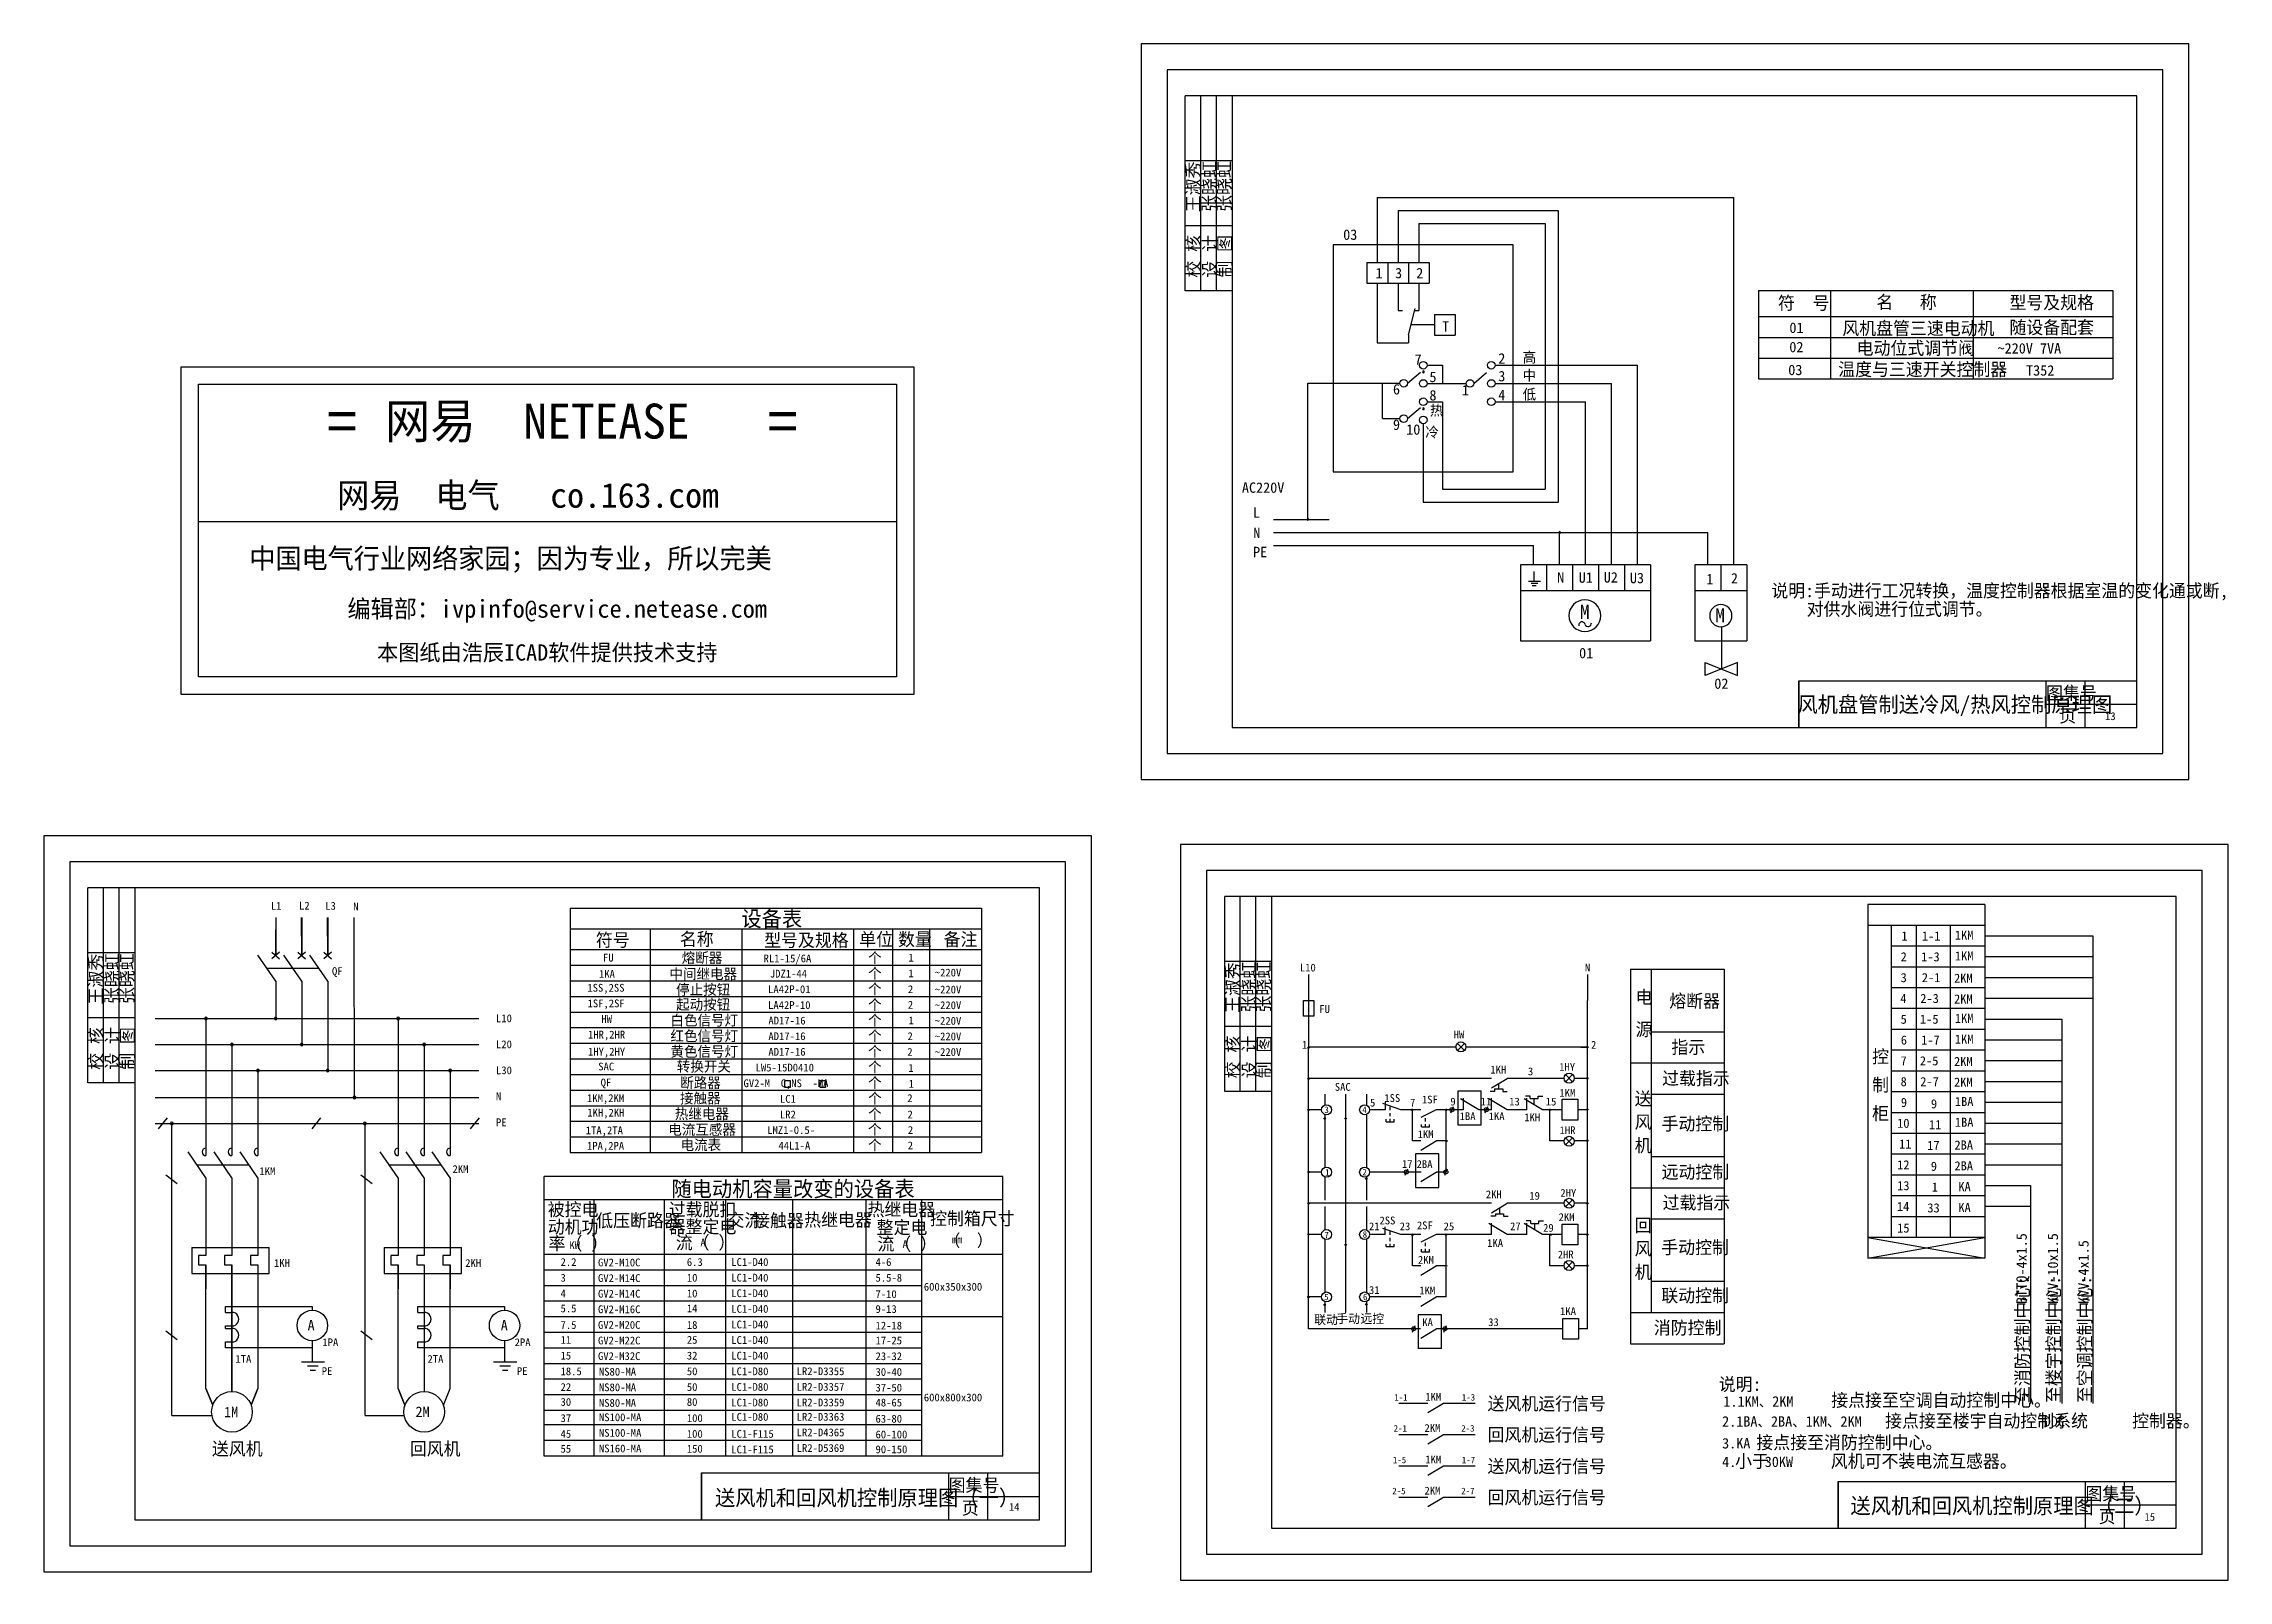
# Model space of a CAD drawing. Header units: metres. Extents: x 899 to 1739, y 105 to 696.
import ezdxf

# ---------------------------------------------------------------- set-up
doc = ezdxf.new("R2010")
doc.units = ezdxf.units.M
for name, color, linetype in [('DT1', 3, 'Continuous'), ('DT2', 3, 'Continuous'), ('DTC', 3, 'Continuous'), ('GDXT', 7, 'Continuous'), ('L1', 3, 'Continuous'), ('L2', 6, 'Continuous'), ('LGT1', 7, 'Continuous'), ('R', 2, 'Continuous'), ('SD1', 3, 'Continuous'), ('SYST', 7, 'Continuous'), ('X4', 7, 'Continuous')]:
    doc.layers.add(name, color=color, linetype=linetype)

msp = doc.modelspace()

# ---------------------------------------------------------------- texts
for s, p in [('王淑秀', (1343.74, 631.58)), ('张晓虹', (1349.94, 631.73)), ('张晓虹', (1355.62, 631.73)), ('校 核', (1343.74, 606.45)), ('设 计', (1350.18, 606.45)), ('制 图', (1355.95, 606.45)), ('王淑秀', (921.68, 326.94)), ('张晓虹', (927.88, 327.09)), ('张晓虹', (933.56, 327.09)), ('王淑秀', (1358.92, 323.67)), ('张晓虹', (1365.11, 323.82)), ('张晓虹', (1370.79, 323.82)), ('校 核', (921.68, 301.81)), ('设 计', (928.12, 301.81)), ('制 图', (933.89, 301.81)), ('校 核', (1358.92, 298.53)), ('设 计', (1365.36, 298.53)), ('制 图', (1371.12, 298.53))]:
    msp.add_text(s, height=5, rotation=90).set_placement(p)
for s, height, p in [('符  号', 5, (1566.17, 594.18)), ('名   称', 5, (1604.01, 594.5)), ('型号及规格', 5, (1655.2, 594.36)), ('01', 4, (1570.56, 585.16)), ('风机盘管三速电动机', 5, (1590.92, 584.47)), ('随设备配套', 5, (1655.2, 584.8)), ('02', 4, (1570.53, 577.74)), ('电动位式调节阀', 5, (1596.43, 576.83)), ('~220V 7VA', 4, (1650.61, 577.24)), ('03', 4, (1570.12, 568.94)), ('温度与三速开关控制器', 5, (1589.34, 568.68)), ('T352', 4, (1661.58, 568.76)), ('M', 5.41, (1490.03, 475.2)), ('M', 5.41, (1542.08, 473.91)), ('图集号', 5, (1669.26, 444.19)), ('页', 5, (1674.36, 435.43)), ('13', 3, (1691.97, 436.29)), ('设备表', 6, (1167.47, 356.9)), ('符号', 5, (1111.51, 349.22)), ('名称', 5, (1143.81, 349.56)), ('型号及规格', 5, (1176.23, 349.12)), ('单位', 5, (1212.81, 349.47)), ('数量', 5, (1227.72, 349.47)), ('备注', 5, (1245.28, 349.47)), ('FU', 3, (1114.26, 343.42)), ('熔断器', 4, (1144.53, 342.86)), ('RL1-15/6A', 3, (1176.01, 343.13)), ('个', 4, (1216.21, 342.86)), ('1', 3, (1231.73, 343.42)), ('1KA', 3, (1112.72, 337.19)), ('中间继电器', 4, (1139.82, 336.68)), ('JDZ1-44', 3, (1178.44, 337.26)), ('个', 4, (1216.21, 336.86)), ('1', 3, (1231.72, 337.41)), ('~220V', 3, (1241.86, 337.69)), ('1SS,2SS', 3, (1108.25, 331.83)), ('1SF,2SF', 3, (1108.31, 325.83)), ('起动按钮', 4, (1142.38, 324.91)), ('停止按钮', 4, (1142.38, 330.66)), ('LA42P-01', 3, (1177.75, 331.28)), ('LA42P-10', 3, (1177.75, 325.19)), ('个', 4, (1216.21, 330.86)), ('个', 4, (1216.21, 324.86)), ('2', 3, (1231.49, 325.3)), ('2', 3, (1231.52, 331.27)), ('~220V', 3, (1241.86, 331.17)), ('~220V', 3, (1241.86, 325.14)), ('HW', 3, (1113.62, 319.83)), ('白色信号灯', 4, (1140.19, 318.84)), ('AD17-16', 3, (1177.87, 319.22)), ('个', 4, (1216.21, 318.86)), ('1', 3, (1231.75, 319.3)), ('~220V', 3, (1241.86, 319.14)), ('1HR,2HR', 3, (1108.48, 313.83)), ('红色信号灯', 4, (1140.19, 312.84)), ('黄色信号灯', 4, (1140.19, 306.84)), ('AD17-16', 3, (1177.87, 313.22)), ('个', 4, (1216.21, 312.86)), ('个', 4, (1216.21, 306.86)), ('2', 3, (1231.36, 313.22)), ('~220V', 3, (1241.86, 313.14)), ('1HY,2HY', 3, (1108.48, 307.27)), ('SAC', 3, (1112.43, 301.56)), ('转换开关', 4, (1142.65, 301.11)), ('LW5-15D0410', 3, (1172.95, 301.17)), ('AD17-16', 3, (1177.87, 307.22)), ('个', 4, (1216.21, 300.86)), ('2', 3, (1231.28, 307.17)), ('1', 3, (1231.68, 301.01)), ('~220V', 3, (1241.86, 307.14)), ('QF', 3, (1113.36, 295.41)), ('断路器', 4, (1143.95, 294.86)), ('GV2-M  C,NS  -MA', 3, (1168.31, 295.12)), ('个', 4, (1216.21, 294.86)), ('1', 3, (1231.77, 294.93)), ('1KM,2KM', 3, (1108.1, 289.41)), ('1KH,2KH', 3, (1108.21, 283.83)), ('热继电器', 4, (1141.89, 282.86)), ('接触器', 4, (1143.88, 288.86)), ('LC1', 3, (1182.31, 289.12)), ('LR2', 3, (1182.31, 283.12)), ('个', 4, (1216.21, 288.86)), ('个', 4, (1216.21, 282.86)), ('2', 3, (1231.28, 289.41)), ('2', 3, (1231.37, 283.13)), ('1TA,2TA', 3, (1107.64, 277)), ('电流互感器', 4, (1139.36, 276.81)), ('LMZ1-0.5-', 3, (1177.43, 277.12)), ('个', 4, (1216.21, 276.86)), ('2', 3, (1231.51, 277.15)), ('1PA,2PA', 3, (1108.1, 271.08)), ('电流表', 4, (1144.09, 270.92)), ('44L1-A', 3, (1181.73, 271.12)), ('个', 4, (1216.21, 270.86)), ('2', 3, (1231.46, 271.22)), ('随电动机容量改变的设备表', 6, (1140.55, 253)), ('被控电', 5, (1093.02, 245.58)), ('动机功', 5, (1093.02, 238.88)), ('低压断路器', 5, (1111.65, 241.35)), ('器整定电', 5, (1139.55, 239)), ('过载脱扣', 5, (1139.55, 245.58)), ('交流', 5, (1162.19, 241.5)), ('接触器', 5, (1172, 241.35)), ('热继电器', 5, (1191.65, 241.62)), ('热继电器', 5, (1216.01, 245.58)), ('整定电', 5, (1219.52, 238.68)), ('控制箱尺寸', 5, (1240.07, 242.12)), ('率（ ）', 5, (1093.33, 232.49)), ('KW', 2.96, (1101.35, 232.88)), ('流（ ）', 5, (1142.24, 232.84)), ('A', 2.96, (1151.73, 233.91)), ('流（ ）', 5, (1219.83, 232.36)), ('A', 2.96, (1229.47, 233.28)), ('mm', 2.96, (1248.47, 235.08)), ('（  ）', 4.68, (1245.59, 233.84)), ('2.2', 3, (1097.93, 226.37)), ('GV2-M10C', 3, (1112.33, 226.2)), ('6.3', 3, (1146.5, 226.37)), ('LC1-D40', 3, (1163.6, 226.37)), ('4-6', 3, (1219.07, 226.37)), ('3', 3, (1097.93, 220.32)), ('GV2-M14C', 3, (1112.33, 220.2)), ('10', 3, (1146.5, 220.32)), ('LC1-D40', 3, (1163.6, 220.37)), ('5.5-8', 3, (1219.07, 220.32)), ('600x350x300', 3, (1237.65, 216.86)), ('4', 3, (1097.93, 214.27)), ('5.5', 3, (1097.93, 208.54)), ('GV2-M14C', 3, (1112.33, 214.2)), ('GV2-M16C', 3, (1112.33, 208.2)), ('10', 3, (1146.5, 214.27)), ('14', 3, (1146.5, 208.54)), ('LC1-D40', 3, (1163.6, 214.37)), ('LC1-D40', 3, (1163.6, 208.37)), ('9-13', 3, (1219.07, 208.31)), ('7-10', 3, (1219.07, 214.04)), ('7.5', 3, (1097.93, 202.17)), ('GV2-M20C', 3, (1112.33, 202.2)), ('18', 3, (1146.5, 202.17)), ('LC1-D40', 3, (1163.6, 202.37)), ('12-18', 3, (1219.07, 201.94)), ('11', 3, (1097.93, 196.44)), ('15', 3, (1097.93, 190.39)), ('GV2-M22C', 3, (1112.33, 196.2)), ('32', 3, (1146.5, 190.39)), ('25', 3, (1146.5, 196.44)), ('LC1-D40', 3, (1163.6, 196.37)), ('LC1-D40', 3, (1163.6, 190.37)), ('17-25', 3, (1219.07, 196.21)), ('18.5', 3, (1097.93, 184.35)), ('GV2-M32C', 3, (1112.33, 190.2)), ('NS80-MA', 3, (1112.69, 184.2)), ('50', 3, (1146.5, 184.35)), ('LC1-D80', 3, (1163.6, 184.35)), ('LR2-D3355', 3, (1188.75, 184.37)), ('30-40', 3, (1219.07, 184.11)), ('23-32', 3, (1219.07, 190.16)), ('22', 3, (1097.93, 178.3)), ('NS80-MA', 3, (1112.69, 178.2)), ('50', 3, (1146.5, 178.3)), ('LC1-D80', 3, (1163.6, 178.35)), ('LR2-D3357', 3, (1188.75, 178.37)), ('37-50', 3, (1219.07, 178.07)), ('600x800x300', 3, (1237.65, 174.29)), ('30', 3, (1097.93, 172.57)), ('37', 3, (1097.93, 166.35)), ('NS80-MA', 3, (1112.69, 172.2)), ('NS100-MA', 3, (1112.69, 166.68)), ('80', 3, (1146.5, 172.57)), ('100', 3, (1146.5, 166.35)), ('LC1-D80', 3, (1163.6, 172.35)), ('LC1-D80', 3, (1163.6, 166.83)), ('LR2-D3359', 3, (1188.75, 172.37)), ('LR2-D3363', 3, (1188.75, 166.85)), ('48-65', 3, (1219.07, 172.34)), ('63-80', 3, (1219.07, 166.11)), ('45', 3, (1097.93, 160.3)), ('NS100-MA', 3, (1112.69, 160.68)), ('100', 3, (1146.5, 160.3)), ('LC1-F115', 3, (1163.6, 160.3)), ('LR2-D4365', 3, (1188.75, 160.85)), ('60-100', 3, (1219.07, 160.07)), ('55', 3, (1097.93, 154.57)), ('NS160-MA', 3, (1112.69, 154.68)), ('150', 3, (1146.5, 154.57)), ('LC1-F115', 3, (1163.6, 154.3)), ('LR2-D5369', 3, (1188.75, 154.85)), ('90-150', 3, (1219.07, 154.34)), ('图集号', 5, (1247.2, 139.55)), ('页', 5, (1252.3, 130.79)), ('图集号', 5, (1684.43, 136.28)), ('页', 5, (1689.53, 127.52)), ('15', 3, (1707.14, 128.38))]:
    msp.add_text(s, height=height).set_placement(p)
at = {"layer": 'DT1'}
for s, height, p in [('L10', 3, (1382.28, 339.61)), ('N', 3, (1491.89, 339.61)), ('电', 5, (1511.41, 327.24)), ('熔断器', 5, (1524.37, 325.78)), ('源', 5, (1511.41, 314.86)), ('指示', 5, (1525.18, 308.03)), ('控', 5, (1602.38, 304.42)), ('过载指示', 5, (1521.6, 296.03)), ('制', 5, (1602.38, 293.5)), ('送', 5, (1511.05, 288.2)), ('柜', 5, (1602.38, 282.52)), ('风', 5, (1511.05, 279.2)), ('手动控制', 5, (1521.41, 278.55)), ('机', 5, (1511.05, 270.2)), ('远动控制', 5, (1521.41, 260.02)), ('过载指示', 5, (1521.8, 248.23)), ('回', 5, (1511.05, 239.5)), ('风', 5, (1511.05, 230.5)), ('手动控制', 5, (1521.3, 231.01)), ('机', 5, (1511.05, 221.5)), ('联动控制', 5, (1521.3, 212.48)), ('联动', 3.5, (1387.81, 203.96)), ('手动', 3.5, (1396.29, 204.39)), ('远控', 3.5, (1405.62, 204.39)), (' 消防控制', 5, (1515.03, 200.11)), ('送风机运行信号', 5, (1454.47, 170.93)), ('回风机运行信号', 5, (1454.47, 158.93)), ('送风机运行信号', 5, (1454.47, 146.84)), ('回风机运行信号', 5, (1454.47, 134.84))]:
    msp.add_text(s, height=height, dxfattribs=at).set_placement(p)
at = {"layer": 'L2'}
for s, height, p in [('L1', 3, (986.49, 363.36)), ('L2', 3, (997.35, 363.43)), ('L3', 3, (1007.43, 363.35)), ('N', 3, (1018.19, 363.12)), ('QF', 3, (1010.02, 338.24)), ('L10', 3, (1073.1, 320.11)), ('L20', 3, (1073.1, 310.11)), ('L30', 3, (1073.1, 300.11)), ('N', 3, (1073.1, 290.11)), ('PE', 3, (1073.1, 280.11)), ('1KM', 3, (982.12, 261.33)), ('2KM', 3, (1056.37, 262.12)), ('1KH', 3, (987.7, 225.99)), ('2KH', 3, (1061.26, 225.99)), ('A', 4, (1000.63, 201.55)), ('A', 4, (1074.92, 201.55)), ('1PA', 3, (1006.32, 195.52)), ('2PA', 3, (1080.27, 195.52)), ('1TA', 3, (972.88, 189.12)), ('PE', 3, (1006.08, 184.43)), ('2TA', 3, (1046.75, 189.12)), ('PE', 3, (1081.15, 184.43)), ('1M', 4, (968.51, 168.19)), ('2M', 4, (1042.14, 168.3)), ('送风机', 5, (963.84, 153.56)), ('回风机', 5, (1039.96, 153.56))]:
    msp.add_text(s, height=height, dxfattribs=at).set_placement(p)
at = {"layer": 'LGT1'}
for s, height, p in [('说明:手动进行工况转换，温度控制器根据室温的变化通或断,', 5, (1563.63, 483.55)), ('对供水阀进行位式调节。', 5, (1577.2, 476.47)), ('风机盘管制送冷风/热风控制原理图', 6, (1573.63, 439.26)), ('送风机和回风机控制原理图（一）', 6, (1157.32, 134.22)), ('送风机和回风机控制原理图（二）', 6, (1594.04, 131.14))]:
    msp.add_text(s, height=height, dxfattribs=at).set_placement(p)
at = {"layer": 'SYST'}
msp.add_text('14', height=3, dxfattribs=at).set_placement((1270.36, 132.2))
at = {"layer": 'X4'}
for s, height, p in [('03', 4, (1398.94, 620.97)), ('1', 4, (1411.36, 606.17)), ('3', 4, (1418.88, 606.17)), ('2', 4, (1427.03, 606.17)), ('T', 4, (1437, 585.63)), ('7', 4, (1426.4, 572.93)), ('2', 4, (1458.59, 573.37)), ('高', 4, (1467.96, 573.78)), ('中', 4, (1467.96, 566.84)), ('6', 4, (1418.09, 561.51)), ('5', 4, (1432.11, 566.25)), ('8', 4, (1432.11, 559.21)), ('1', 4, (1444.57, 561.14)), ('4', 4, (1458.59, 559.29)), ('3', 4, (1458.59, 566.55)), ('低', 4, (1467.96, 559.56)), ('热', 4, (1432.28, 553.42)), ('9', 4, (1418.09, 547.87)), ('10', 4, (1423.17, 546.02)), ('冷', 4, (1430.53, 545)), ('AC220V', 4, (1359.99, 523.68)), ('L', 4, (1364.28, 514.08)), ('N', 4, (1364.37, 506.24)), ('PE', 4, (1364.28, 498.91)), ('N', 4, (1481.24, 489.15)), ('U1', 4, (1489.52, 489.1)), ('U2', 4, (1499.15, 489.18)), ('U3', 4, (1509.21, 488.92)), ('1', 4, (1538.61, 488.51)), ('2', 4, (1548.05, 488.82)), ('01', 4, (1489.67, 460.06)), ('02', 4, (1541.68, 448.3)), ('1', 3.5, (1613.65, 351.5)), ('1-1', 3.5, (1621.53, 351.5)), ('1KM', 3.5, (1634.21, 351.83)), ('2', 3.5, (1613.33, 343.5)), ('1-3', 3.5, (1621.22, 343.5)), ('1KM', 3.5, (1634.21, 343.83)), ('3', 3.5, (1613.33, 335.5)), ('2-1', 3.5, (1621.48, 335.5)), ('2KM', 3.5, (1633.88, 335.26)), ('4', 3.5, (1613.25, 327.5)), ('2-3', 3.5, (1620.89, 327.5)), ('2KM', 3.5, (1633.88, 327.29)), ('FU', 3, (1389.74, 323.66)), ('5', 3.5, (1613.33, 319.5)), ('1-5', 3.5, (1620.78, 319.5)), ('1KM', 3.5, (1634.21, 319.83)), ('1', 3, (1383.07, 309.91)), ('HW', 3, (1441.45, 313.87)), ('2', 3, (1494.26, 309.91)), ('6', 3.5, (1613.42, 311.5)), ('1-7', 3.5, (1621.22, 311.5)), ('1KM', 3.5, (1634.21, 311.83)), ('1KH', 3, (1455.55, 300.36)), ('3', 3, (1469.99, 299.69)), ('1HY', 3, (1482.01, 301.4)), ('7', 3.5, (1613.33, 303.5)), ('2-5', 3.5, (1620.73, 303.5)), ('2KM', 3.5, (1633.88, 303.26)), ('SAC', 3, (1395.71, 293.72)), ('1KM', 3, (1482.08, 291.44)), ('8', 3.5, (1613.33, 295.5)), ('2-7', 3.5, (1620.89, 295.5)), ('2KM', 3.5, (1633.88, 295.29)), ('3', 2.5, (1391.71, 285.16)), ('4', 2.5, (1406.31, 285.2)), ('5', 3, (1409.25, 287.66)), ('1SS', 3, (1414.77, 289.43)), ('7', 3, (1424.66, 287.66)), ('1SF', 3, (1429.22, 288.86)), ('9', 3, (1440.17, 288.08)), ('11', 3, (1451.83, 288.08)), ('13', 3, (1462.79, 288.08)), ('15', 3, (1476.86, 288.08)), ('9', 3.5, (1613.42, 287.5)), ('9', 3.5, (1624.98, 286.96)), ('1BA', 3.5, (1634.21, 287.87)), ('1KM', 3, (1427.57, 275.51)), ('1BA', 3, (1443.73, 282.46)), ('1KA', 3, (1454.88, 282.45)), ('1KH', 3, (1468.57, 282)), ('1HR', 3, (1482.15, 277.06)), ('10', 3.5, (1612, 279.5)), ('11', 3.5, (1624.23, 278.96)), ('1BA', 3.5, (1634.21, 279.87)), ('11', 3.5, (1612.75, 271.5)), ('17', 3.5, (1623.54, 270.96)), ('2BA', 3.5, (1634.04, 271.12)), ('1', 2.5, (1391.98, 261.11)), ('2', 2.5, (1406.37, 261.24)), ('17', 3, (1421.53, 264.08)), ('2BA', 3, (1427.17, 264.04)), ('12', 3.5, (1612, 263.5)), ('9', 3.5, (1624.95, 262.96)), ('2BA', 3.5, (1634.04, 263.12)), ('2KH', 3, (1453.8, 252.39)), ('19', 3, (1470.52, 251.85)), ('2HY', 3, (1482.47, 252.95)), ('13', 3.5, (1612, 255.5)), ('1', 3.5, (1625.31, 254.96)), ('KA', 3.5, (1635.55, 255.12)), ('2SS', 3, (1412.9, 242.34)), ('2KM', 3, (1481.78, 243.65)), ('14', 3.5, (1611.92, 247.5)), ('33', 3.5, (1623.61, 246.96)), ('KA', 3.5, (1635.55, 247.09)), ('7', 2.5, (1391.76, 237.05)), ('8', 2.5, (1406.43, 237.2)), ('21', 3, (1408.85, 240.1)), ('23', 3, (1420.67, 240.1)), ('2SF', 3, (1427.29, 240.47)), ('25', 3, (1437.57, 240.1)), ('1KA', 3, (1454.31, 233.68)), ('27', 3, (1463.12, 240.1)), ('29', 3, (1475.83, 239.52)), ('15', 3.5, (1612, 239.2)), ('2KM', 3, (1427.7, 227.22)), ('2HR', 3, (1481.47, 229.25)), ('31', 3, (1408.85, 215.6)), ('5', 2.5, (1391.61, 213.2)), ('6', 2.5, (1406.55, 213.2)), ('1KM', 3, (1428.22, 215.45)), ('1KA', 3, (1482.36, 207.5)), ('KA', 3, (1429.36, 203.21)), ('33', 3, (1454.7, 203.25)), ('1-1', 2.5, (1418.6, 174.6)), ('1KM', 3, (1430.5, 174.55)), ('1-3', 2.5, (1444.58, 174.6)), ('说明:', 5, (1543.39, 178.38)), ('             接点接至空调自动控制中心。', 5, (1542.43, 172.27)), ('2.1BA、2BA、1KM、2KM', 4, (1544.67, 164.58)), ('1.1KM、2KM', 4, (1545.15, 172.27)), ('接点接至楼宇自动控制系统     控制器。', 5, (1607.38, 164.31)), ('DDC', 4, (1668.38, 164.58)), ('2-1', 2.5, (1418.36, 162.67)), ('2KM', 3, (1430.21, 162.55)), ('2-3', 2.5, (1444.35, 162.67)), ('3.KA', 4, (1544.67, 156.18)), ('接点接至消防控制中心。', 5, (1557.88, 155.99)), ('1-5', 2.5, (1418.06, 150.52)), ('1KM', 3, (1430.5, 150.47)), ('1-7', 2.5, (1444.58, 150.52)), ('4.', 4, (1544.67, 149.05)), ('小于       风机可不装电流互感器。', 5, (1549.68, 148.81)), ('30KW', 4, (1561.07, 149.05)), ('2-5', 2.5, (1417.82, 138.59)), ('2KM', 3, (1430.21, 138.47)), ('2-7', 2.5, (1444.35, 138.59))]:
    msp.add_text(s, height=height, dxfattribs=at).set_placement(p)
for s, height, p in [('BTTQ-4x1.5', 4, (1661.87, 211.76)), ('KVV-10x1.5', 4, (1673.87, 211.76)), ('KVV-4x1.5', 4, (1685.66, 211.79)), ('至消防控制中心:', 5, (1662.66, 173.63)), ('至楼宇控制中心:', 5, (1674.66, 173.63)), ('至空调控制中心:', 5, (1686.66, 173.63))]:
    msp.add_text(s, height=height, rotation=90, dxfattribs=at).set_placement(p)

# ---------------------------------------------------------------- blocks, each defined once
blk = doc.blocks.new('G-SD')
at = {"layer": 'SD1'}
blk.add_lwpolyline([(-0.25, 0, 1), (0.25, 0, 1)], format="xyb", close=True, dxfattribs=at)
blk = doc.blocks.new('1001B')
at = {"color": 3}
blk.add_lwpolyline([(-4.5, -7.5), (0, 0)], dxfattribs=at)
blk = doc.blocks.new('1014B')
at = {"color": 3, "linetype": 'Continuous'}
for p, q in [((-5.8, -5.22), (-4.45, -5.22)), ((-3.16, -5.22), (-1.59, -5.22)), ((-0.15, -5.22), (1.42, -5.22))]:
    blk.add_line(p, q, dxfattribs=at)
for points in [[(0, 0), (2.93, -8.7)], [(-5.8, -7.15), (-5.8, -3.29)], [(-5.8, -3.29), (-4.58, -3.29)], [(-5.8, -7.15), (-4.58, -7.15)], [(0, -7.5), (3.75, -7.5)]]:
    blk.add_lwpolyline(points, dxfattribs=at)
blk = doc.blocks.new('1012B')
at = {"color": 3, "linetype": 'Continuous'}
for p, q in [((-8.26, -5.22), (-6.91, -5.22)), ((-5.62, -5.22), (-4.05, -5.22))]:
    blk.add_line(p, q, dxfattribs=at)
for points in [[(0, 0), (-3.75, -7.5)], [(-8.26, -3.29), (-7.04, -3.29)], [(-8.26, -7.15), (-8.26, -3.29)], [(-8.26, -7.15), (-7.04, -7.15)]]:
    blk.add_lwpolyline(points, dxfattribs=at)
blk = doc.blocks.new('1002B')
at = {"color": 3}
for points in [[(0, 0), (5.3, -8.81)], [(0, -7.5), (5.49, -7.5)]]:
    blk.add_lwpolyline(points, dxfattribs=at)
blk = doc.blocks.new('2015')
at = {"color": 4, "linetype": 'Continuous'}
blk.add_lwpolyline([(-2.38, 0, 1), (2.42, 0, 1)], format="xyb", close=True, dxfattribs=at)
for points in [[(-1.7, 1.67), (1.72, -1.69)], [(-1.27, -1.25), (-1.27, -1.25), (1.72, 1.69)], [(-1.25, -1.25), (-1.69, -1.69)]]:
    blk.add_lwpolyline(points, dxfattribs=at)
blk = doc.blocks.new('12011')
at = {"color": 3, "linetype": 'Continuous'}
blk.add_lwpolyline([(5, 0), (-5, 0), (-5, -7.5), (5, -7.5)], close=True, dxfattribs=at)
blk = doc.blocks.new('1114')
at = {"color": 3, "linetype": 'Continuous'}
blk.add_lwpolyline([(-2.5, 0), (2.5, 0), (2.5, -7.5), (-2.5, -7.5)], close=True, dxfattribs=at)
blk.add_lwpolyline([(0, 0), (0, -7.5)], dxfattribs=at)
blk = doc.blocks.new('2101')
at = {"color": 4, "linetype": 'Continuous'}
blk.add_lwpolyline([(-6.25, 2.5), (6.25, -2.5), (6.25, 2.5), (-6.25, -2.5)], close=True, dxfattribs=at)
blk = doc.blocks.new('网易电气')
at = {"color": 7}
for p, q in [((120.08, 234.01), (120.08, 263.99)), ((120.08, 263.99), (187.19, 263.99)), ((121.68, 235.61), (121.68, 262.4)), ((121.68, 262.4), (185.6, 262.4)), ((185.6, 262.4), (185.6, 235.61)), ((187.19, 263.99), (187.19, 234.01)), ((121.7, 249.85), (185.57, 249.85)), ((185.6, 235.61), (121.68, 235.61)), ((187.19, 234.01), (120.08, 234.01))]:
    blk.add_line(p, q, dxfattribs=at)
at = {"color": 3}
for s, height, p in [('网易  NETEASE ', 3.2, (138.75, 257.43)), ('=', 4, (133.47, 257.01)), ('=', 4, (173.8, 257.01)), ('中国电气行业网络家园；因为专业，所以完美', 1.84, (126.33, 245.54)), ('编辑部：ivpinfo@service.netease.com', 1.63, (135.32, 241.03))]:
    blk.add_text(s, height=height, dxfattribs=at).set_placement(p)
at = {"color": 1}
for s, height, p in [('网易  电气   co.163.com', 2.27, (134.37, 251.1)), ('本图纸由浩辰ICAD软件提供技术支持', 1.49, (138.03, 237.1))]:
    blk.add_text(s, height=height, dxfattribs=at).set_placement(p)

# ---------------------------------------------------------------- linework, layer by layer
for p, q in [((1338.2, 601.39), (1338.2, 676.39)), ((1356.2, 676.39), (1338.2, 676.39)), ((1344.2, 601.39), (1344.2, 676.39)), ((1350.2, 601.39), (1350.2, 676.39)), ((1356.2, 651.39), (1338.2, 651.39)), ((1356.2, 626.39), (1338.2, 626.39)), ((1356.2, 601.39), (1338.2, 601.39)), ((1558.72, 601.45), (1694.96, 601.45)), ((1558.72, 601.45), (1558.72, 567.45)), ((1586.36, 601.45), (1586.36, 567.45)), ((1641.26, 601.45), (1641.26, 567.45)), ((1694.96, 601.45), (1694.96, 567.45)), ((1558.72, 591.45), (1694.96, 591.45)), ((1558.72, 583.45), (1694.96, 583.45)), ((1558.72, 575.45), (1694.96, 575.45)), ((1558.72, 567.45), (1694.96, 567.45)), ((1574.2, 451.39), (1704.2, 451.39)), ((1574.2, 451.39), (1574.2, 433.39)), ((1669.2, 451.39), (1669.2, 433.39)), ((1684.2, 451.39), (1684.2, 433.39)), ((1669.2, 442.39), (1704.2, 442.39)), ((916.14, 296.75), (916.14, 371.75)), ((934.14, 371.75), (916.14, 371.75)), ((922.14, 296.75), (922.14, 371.75)), ((928.14, 296.75), (928.14, 371.75)), ((1101.66, 364), (1259.88, 364)), ((1101.66, 364), (1101.66, 270)), ((1259.88, 364), (1259.88, 270)), ((1353.37, 293.48), (1353.37, 368.48)), ((1371.37, 368.48), (1353.37, 368.48)), ((1359.37, 293.48), (1359.37, 368.48)), ((1365.37, 293.48), (1365.37, 368.48)), ((1101.66, 356), (1259.88, 356)), ((1132.43, 356), (1132.43, 270)), ((1167.69, 356), (1167.69, 270)), ((1210.65, 356), (1210.65, 270)), ((1225.65, 356), (1225.65, 270)), ((1239.88, 356), (1239.88, 270)), ((934.14, 346.75), (916.14, 346.75)), ((1101.66, 348), (1259.88, 348)), ((1101.66, 342), (1259.88, 342)), ((1371.37, 343.48), (1353.37, 343.48)), ((1101.66, 336), (1259.88, 336)), ((1101.66, 330), (1132.43, 330)), ((1132.43, 330), (1259.88, 330)), ((934.14, 321.75), (916.14, 321.75)), ((1101.66, 324), (1259.88, 324)), ((1101.66, 318), (1132.43, 318)), ((1101.66, 312), (1132.43, 312)), ((1132.43, 318), (1259.88, 318)), ((1132.43, 312), (1259.88, 312)), ((1371.37, 318.48), (1353.37, 318.48)), ((1101.66, 306), (1259.88, 306)), ((934.14, 296.75), (916.14, 296.75)), ((1101.66, 300), (1259.88, 300)), ((1458.74, 296.59), (1458.74, 294.46)), ((1101.66, 294), (1259.88, 294)), ((1101.66, 288), (1259.88, 288)), ((1371.37, 293.48), (1353.37, 293.48)), ((1472.34, 288.49), (1472.34, 290.72)), ((1101.66, 282), (1259.88, 282)), ((1101.66, 276), (1259.88, 276)), ((1101.66, 276), (1259.88, 276)), ((1101.66, 270), (1259.88, 270)), ((1268.06, 260.78), (1091.67, 260.78)), ((1091.67, 153.26), (1091.67, 260.78)), ((1268.06, 153.26), (1268.06, 260.78)), ((1268.06, 251.78), (1091.67, 251.78)), ((1110.84, 153.26), (1110.84, 251.78)), ((1137.85, 153.26), (1137.85, 251.78)), ((1161.54, 153.26), (1161.54, 251.78)), ((1161.54, 153.26), (1161.54, 251.78)), ((1187.28, 153.26), (1187.28, 251.78)), ((1215.43, 153.26), (1215.43, 251.78)), ((1236.89, 153.26), (1236.89, 251.78)), ((1459.05, 248.59), (1459.05, 246.46)), ((1472.65, 240.29), (1472.65, 242.72)), ((1268.06, 230.78), (1091.67, 230.78)), ((1236.89, 224.78), (1091.67, 224.78)), ((1236.89, 218.78), (1091.67, 218.78)), ((1234.46, 224.78), (1208.72, 224.78)), ((1234.46, 218.78), (1208.72, 218.78)), ((1236.89, 212.78), (1091.67, 212.78)), ((1268.06, 206.78), (1091.67, 206.78)), ((1236.89, 200.78), (1091.67, 200.78)), ((1236.89, 194.78), (1091.67, 194.78)), ((1234.46, 200.78), (1208.72, 200.78)), ((1236.89, 188.78), (1091.67, 188.78)), ((1234.46, 188.78), (1208.72, 188.78)), ((1236.89, 182.78), (1091.67, 182.78)), ((1236.89, 176.78), (1091.67, 176.78)), ((1234.46, 176.78), (1208.72, 176.78)), ((1236.89, 170.78), (1091.67, 170.78)), ((1236.89, 165.26), (1091.67, 165.26)), ((1234.46, 165.26), (1208.72, 165.26)), ((1236.89, 159.26), (1091.67, 159.26)), ((1268.06, 153.26), (1091.67, 153.26)), ((1172.7, 153.26), (1146.96, 153.26)), ((1152.14, 146.75), (1282.14, 146.75)), ((1152.14, 146.75), (1152.14, 128.75)), ((1247.14, 146.75), (1247.14, 128.75)), ((1262.14, 146.75), (1262.14, 128.75)), ((1589.37, 143.48), (1719.37, 143.48)), ((1589.37, 143.48), (1589.37, 125.48)), ((1684.37, 143.48), (1684.37, 125.48)), ((1699.37, 143.48), (1699.37, 125.48)), ((1247.14, 137.75), (1282.14, 137.75)), ((1684.37, 134.48), (1719.37, 134.48))]:
    msp.add_line(p, q)
for points in [[(1321.2, 696.39), (1321.2, 413.39), (1724.2, 413.39), (1724.2, 696.39)], [(1331.2, 686.39), (1331.2, 423.39), (1714.2, 423.39), (1714.2, 686.39)], [(1356.2, 676.39), (1356.2, 433.39), (1704.2, 433.39), (1704.2, 676.39)], [(899.14, 391.75), (899.14, 108.75), (1302.14, 108.75), (1302.14, 391.75)], [(1336.37, 388.48), (1336.37, 105.48), (1739.37, 105.48), (1739.37, 388.48)], [(909.14, 381.75), (909.14, 118.75), (1292.14, 118.75), (1292.14, 381.75)], [(1346.37, 378.48), (1346.37, 115.48), (1729.37, 115.48), (1729.37, 378.48)], [(934.14, 371.75), (934.14, 128.75), (1282.14, 128.75), (1282.14, 371.75)], [(1371.37, 368.48), (1371.37, 125.48), (1719.37, 125.48), (1719.37, 368.48)]]:
    msp.add_lwpolyline(points, close=True)
for points in [[(1485.79, 476.44, 1), (1497.99, 476.44, 1)], [(1539.93, 476.44, 1), (1548.47, 476.44, 1)]]:
    msp.add_lwpolyline(points, format="xyb", close=True)
for points in [[(1492.89, 322.45), (1492.89, 328.45)], [(1457.2, 294.46), (1457.2, 293.48)], [(1457.2, 294.46), (1460.29, 294.46)], [(1460.29, 294.46), (1460.29, 293.48)], [(1457.2, 293.48), (1455.41, 293.48)], [(1460.29, 293.48), (1462.07, 293.48)], [(1470.8, 291.7), (1469.01, 291.7)], [(1470.8, 290.72), (1470.8, 291.7)], [(1470.8, 290.72), (1473.89, 290.72)], [(1473.89, 291.7), (1475.67, 291.7)], [(1473.89, 290.72), (1473.89, 291.7)], [(1457.51, 245.48), (1455.72, 245.48)], [(1457.51, 246.46), (1460.6, 246.46)], [(1457.51, 246.46), (1457.51, 245.48)], [(1460.6, 246.46), (1460.6, 245.48)], [(1460.6, 245.48), (1462.38, 245.48)], [(1471.11, 243.7), (1469.32, 243.7)], [(1471.11, 242.72), (1471.11, 243.7)], [(1474.2, 242.72), (1474.2, 243.7)], [(1474.2, 243.7), (1475.98, 243.7)], [(1471.11, 242.72), (1474.2, 242.72)]]:
    msp.add_lwpolyline(points)
for centre, radius, start, end in [((1490.78, 472.84), 1.21, 12.14, 197.1), ((1493.14, 473.54), 1.27, 200.65, 8.58)]:
    msp.add_arc(centre, radius, start, end)
at = {"layer": 'DT1'}
for p, q in [((1509.43, 340.45), (1509.43, 328.45)), ((1509.43, 340.45), (1517.43, 340.45)), ((1517.43, 340.45), (1545.43, 340.45)), ((1517.43, 340.45), (1517.43, 328.45)), ((1517.43, 340.45), (1517.43, 328.45)), ((1545.43, 340.45), (1545.43, 328.45)), ((1509.43, 328.45), (1509.43, 316.45)), ((1517.43, 328.45), (1517.43, 316.45)), ((1517.43, 328.45), (1517.43, 316.45)), ((1545.43, 328.45), (1545.43, 316.45)), ((1509.43, 316.45), (1509.43, 304.45)), ((1517.43, 316.45), (1545.43, 316.45)), ((1517.43, 316.45), (1517.43, 304.45)), ((1517.43, 316.45), (1517.43, 304.45)), ((1545.43, 316.45), (1545.43, 304.45)), ((1509.43, 304.45), (1517.43, 304.45)), ((1509.43, 304.45), (1509.43, 292.45)), ((1517.43, 304.45), (1545.43, 304.45)), ((1517.43, 304.45), (1517.43, 292.45)), ((1517.43, 304.45), (1517.43, 292.45)), ((1545.43, 304.45), (1545.43, 292.45)), ((1391.85, 292.45), (1391.85, 288.22)), ((1399.82, 292.45), (1399.82, 208.45)), ((1407.85, 292.45), (1407.85, 288.24)), ((1441.27, 287.57), (1440.27, 285.07)), ((1442.99, 293.55), (1442.99, 280.67)), ((1451.96, 293.55), (1442.99, 293.55)), ((1451.96, 280.67), (1451.96, 293.55)), ((1454.43, 287.57), (1453.43, 285.07)), ((1509.43, 292.45), (1509.43, 280.45)), ((1517.43, 292.45), (1545.43, 292.45)), ((1517.43, 292.45), (1517.43, 280.45)), ((1517.43, 292.45), (1517.43, 280.45)), ((1545.43, 292.45), (1545.43, 280.45)), ((1391.85, 284.65), (1391.85, 264.22)), ((1407.85, 284.63), (1407.85, 264.24)), ((1442.99, 280.67), (1451.96, 280.67)), ((1509.43, 280.45), (1509.43, 268.45)), ((1517.43, 280.45), (1517.43, 268.45)), ((1517.43, 280.45), (1517.43, 268.45)), ((1545.43, 280.45), (1545.43, 268.45)), ((1435.72, 269.47), (1426.75, 269.47)), ((1426.75, 269.47), (1426.75, 256.59)), ((1435.72, 256.59), (1435.72, 269.47)), ((1391.85, 260.65), (1391.85, 251.65)), ((1407.85, 260.63), (1407.85, 251.65)), ((1423.67, 263.64), (1422.67, 261.13)), ((1438.88, 263.64), (1437.87, 261.13)), ((1509.43, 268.45), (1509.43, 256.45)), ((1517.43, 268.45), (1545.43, 268.45)), ((1517.43, 268.45), (1517.43, 256.45)), ((1517.43, 268.45), (1517.43, 256.45)), ((1545.43, 268.45), (1545.43, 256.45)), ((1426.75, 256.59), (1435.72, 256.59)), ((1509.43, 256.45), (1517.43, 256.45)), ((1509.43, 256.45), (1509.43, 244.45)), ((1517.43, 256.45), (1545.43, 256.45)), ((1517.43, 256.45), (1517.43, 244.45)), ((1517.43, 256.45), (1517.43, 244.45)), ((1545.43, 256.45), (1545.43, 244.45)), ((1391.85, 249.25), (1391.85, 240.22)), ((1407.85, 249.25), (1407.85, 240.24)), ((1509.43, 244.45), (1509.43, 232.45)), ((1517.43, 244.45), (1545.43, 244.45)), ((1517.43, 244.45), (1517.43, 232.45)), ((1517.43, 244.45), (1517.43, 232.45)), ((1545.43, 244.45), (1545.43, 232.45)), ((1391.85, 236.65), (1391.85, 216.22)), ((1407.85, 236.63), (1407.85, 216.24)), ((1509.43, 232.45), (1509.43, 220.45)), ((1517.43, 232.45), (1517.43, 220.45)), ((1517.43, 232.45), (1517.43, 220.45)), ((1545.43, 232.45), (1545.43, 220.45)), ((1509.43, 220.45), (1509.43, 196.45)), ((1517.43, 220.45), (1545.43, 220.45)), ((1517.43, 220.45), (1517.43, 208.45)), ((1517.43, 220.45), (1517.43, 208.45)), ((1545.43, 220.45), (1545.43, 196.45)), ((1391.85, 212.65), (1391.85, 208.45)), ((1407.85, 212.63), (1407.85, 208.45)), ((1426.5, 203.33), (1425.49, 200.83)), ((1427.79, 207.55), (1427.79, 194.67)), ((1436.77, 207.55), (1427.79, 207.55)), ((1436.77, 194.67), (1436.77, 207.55)), ((1438.51, 203.33), (1437.5, 200.83)), ((1509.43, 208.45), (1517.43, 208.45)), ((1517.43, 208.45), (1545.43, 208.45)), ((1436.77, 194.67), (1427.79, 194.67)), ((1509.43, 196.45), (1545.43, 196.45))]:
    msp.add_line(p, q, dxfattribs=at)
for points in [[(1385.64, 338.45), (1385.64, 328.45)], [(1492.89, 338.45), (1492.89, 328.45)], [(1385.64, 322.45), (1385.64, 310.45)], [(1492.89, 310.45), (1492.89, 322.45)], [(1385.56, 310.45), (1385.64, 310.45)], [(1442.31, 310.45), (1385.64, 310.45)], [(1385.64, 298.45), (1385.64, 310.45)], [(1492.89, 310.45), (1446.17, 310.45)], [(1490.39, 310.45), (1492.89, 310.45)], [(1492.89, 298.45), (1492.89, 310.45)], [(1455.95, 298.45), (1385.64, 298.45)], [(1385.64, 286.45), (1385.64, 298.45)], [(1483.92, 298.45), (1461.95, 298.45)], [(1492.89, 298.45), (1487.77, 298.45)], [(1492.89, 286.45), (1492.89, 298.45)], [(1385.64, 274.45), (1385.64, 286.45)], [(1390.65, 286.45), (1385.64, 286.45)], [(1415.15, 286.45), (1409.05, 286.45)], [(1428.75, 286.45), (1421.15, 286.45)], [(1425.59, 274.45), (1425.59, 286.45)], [(1442.35, 286.45), (1434.75, 286.45)], [(1438.55, 274.45), (1438.55, 286.45)], [(1445.15, 286.45), (1438.55, 286.45)], [(1455.95, 286.45), (1451.01, 286.45)], [(1469.55, 286.45), (1461.95, 286.45)], [(1483.15, 286.45), (1475.55, 286.45)], [(1478.44, 274.45), (1478.44, 286.45)], [(1492.89, 286.45), (1489.15, 286.45)], [(1492.89, 274.45), (1492.89, 286.45)], [(1385.64, 262.45), (1385.64, 274.45)], [(1428.75, 274.45), (1425.59, 274.45)], [(1438.55, 274.45), (1434.75, 274.45)], [(1438.55, 262.45), (1438.55, 274.45)], [(1483.86, 274.45), (1478.44, 274.45)], [(1492.89, 274.45), (1487.81, 274.45)], [(1492.89, 262.45), (1492.89, 274.45)], [(1390.65, 262.45), (1385.64, 262.45)], [(1385.64, 250.45), (1385.64, 262.45)], [(1428.93, 262.45), (1409.05, 262.45)], [(1438.55, 262.45), (1434.75, 262.45)], [(1492.89, 250.45), (1492.89, 262.45)], [(1455.95, 250.45), (1385.64, 250.45)], [(1385.64, 238.45), (1385.64, 250.45)], [(1483.88, 250.45), (1461.95, 250.45)], [(1492.89, 250.45), (1487.77, 250.45)], [(1492.89, 238.45), (1492.89, 250.45)], [(1390.65, 238.45), (1385.64, 238.45)], [(1385.64, 226.45), (1385.64, 238.45)], [(1415.15, 238.45), (1409.05, 238.45)], [(1428.75, 238.45), (1421.15, 238.45)], [(1425.59, 226.45), (1425.59, 238.45)], [(1442.53, 238.45), (1434.75, 238.45)], [(1455.95, 238.45), (1438.55, 238.45)], [(1438.55, 226.45), (1438.55, 238.45)], [(1469.55, 238.45), (1461.95, 238.45)], [(1483.15, 238.45), (1475.55, 238.45)], [(1478.44, 226.45), (1478.44, 238.45)], [(1492.89, 238.45), (1489.15, 238.45)], [(1492.89, 202.21), (1492.89, 238.45)], [(1385.64, 202.21), (1385.64, 226.45)], [(1428.75, 226.45), (1425.59, 226.45)], [(1438.55, 226.45), (1434.75, 226.45)], [(1438.55, 214.45), (1438.55, 226.45)], [(1483.93, 226.45), (1478.44, 226.45)], [(1492.89, 226.45), (1487.71, 226.45)], [(1390.65, 214.45), (1385.64, 214.45)], [(1428.75, 214.45), (1409.05, 214.45)], [(1438.55, 214.45), (1434.75, 214.45)], [(1428.72, 202.21), (1385.64, 202.21)], [(1483.47, 202.21), (1434.75, 202.21)], [(1492.89, 202.21), (1489.55, 202.21)], [(1420.3, 173.55), (1431.54, 173.55)], [(1437.54, 173.55), (1449.7, 173.55)], [(1420.3, 161.55), (1431.54, 161.55)], [(1437.54, 161.55), (1449.7, 161.55)], [(1420.3, 149.47), (1431.54, 149.47)], [(1437.54, 149.47), (1449.7, 149.47)], [(1420.3, 137.47), (1431.54, 137.47)], [(1437.54, 137.47), (1449.7, 137.47)]]:
    msp.add_lwpolyline(points, dxfattribs=at)
for centre in [(1440.81, 286.44), (1453.98, 286.44), (1423.22, 262.51), (1438.42, 262.51), (1426.04, 202.2), (1438.05, 202.2)]:
    msp.add_circle(centre, 0.77, dxfattribs=at)
at = {"layer": 'DTC'}
for centre in [(1392.56, 286.43), (1407.19, 286.43), (1392.56, 262.43), (1407.19, 262.43), (1392.56, 238.43), (1407.19, 238.43), (1392.56, 214.43), (1407.19, 214.43)]:
    msp.add_circle(centre, 1.92, dxfattribs=at)
at = {"layer": 'GDXT'}
for points in [[(988.37, 360.32), (988.37, 345.77)], [(988.38, 345.78), (988.37, 355.76)], [(998.38, 345.78), (998.36, 360.32)], [(998.37, 360.32), (998.37, 345.77)], [(1008.38, 345.78), (1008.36, 360.32)], [(1008.37, 360.32), (1008.37, 345.77)], [(1018.68, 291.13), (1018.59, 360.32)], [(988.37, 335.83), (988.37, 321.55)], [(998.37, 335.83), (998.37, 311.55)], [(1008.37, 335.83), (1008.37, 301.55)], [(941.99, 321.55), (1066.52, 321.55)], [(961.55, 321.55), (961.55, 268.79)], [(1035.49, 321.55), (1035.49, 268.79)], [(941.99, 311.55), (1066.52, 311.55)], [(971.55, 311.55), (971.55, 268.79)], [(1045.49, 311.55), (1045.49, 268.79)], [(941.99, 301.55), (1066.52, 301.55)], [(981.55, 301.55), (981.55, 268.79)], [(1055.49, 301.55), (1055.49, 268.79)], [(941.99, 291.13), (1066.52, 291.13)], [(941.99, 281.13), (1066.52, 281.13)], [(948.43, 168.91), (948.43, 281.13)], [(1022.74, 168.91), (1022.74, 281.13)], [(961.55, 260.23), (961.55, 230.39)], [(971.55, 260.23), (971.55, 230.39)], [(981.55, 260.23), (981.55, 230.39)], [(1035.49, 260.23), (1035.49, 230.39)], [(1045.49, 260.23), (1045.49, 230.39)], [(1055.49, 260.23), (1055.49, 230.39)], [(961.55, 179.29), (961.55, 226.81)], [(971.55, 178.08), (971.55, 226.81)], [(981.55, 226.81), (981.55, 179.29)], [(1035.49, 179.29), (1035.49, 226.81)], [(1045.49, 226.81), (1045.49, 178.08)], [(1055.49, 179.29), (1055.49, 226.81)], [(964.17, 172.8), (961.55, 179.29)], [(981.55, 179.29), (978.94, 172.8)], [(1038.1, 172.8), (1035.49, 179.29)], [(1052.88, 172.8), (1055.49, 179.29)], [(948.43, 168.91), (963.87, 168.91)], [(1022.74, 168.91), (1037.8, 168.91)]]:
    msp.add_lwpolyline(points, dxfattribs=at)
at = {"layer": 'L1'}
for p, q in [((988.37, 355.76), (988.37, 345.83)), ((998.37, 360.32), (998.37, 345.83)), ((1008.37, 360.32), (1008.37, 345.83)), ((941.99, 321.55), (1066.52, 321.55)), ((941.99, 311.55), (1066.52, 311.55)), ((941.99, 301.55), (1066.52, 301.55)), ((961.55, 260.23), (961.55, 230.39)), ((971.55, 260.23), (971.55, 230.39)), ((981.55, 260.23), (981.55, 230.39)), ((1035.49, 260.23), (1035.49, 230.39)), ((1045.49, 260.23), (1045.49, 230.39)), ((1055.49, 260.23), (1055.49, 230.39)), ((961.55, 226.81), (961.55, 217.56)), ((971.55, 226.81), (971.55, 178.08)), ((981.55, 226.81), (981.55, 217.56)), ((1035.49, 226.81), (1035.49, 217.56)), ((1045.49, 226.81), (1045.49, 178.08)), ((1055.49, 226.81), (1055.49, 217.56)), ((961.55, 179.29), (964.17, 172.8)), ((978.94, 172.8), (981.55, 179.29)), ((1035.49, 179.29), (1038.1, 172.8)), ((1052.88, 172.8), (1055.49, 179.29))]:
    msp.add_line(p, q, dxfattribs=at)
at = {"layer": 'L2'}
for p, q in [((988.37, 335.83), (981.48, 345.83)), ((989.85, 347.04), (986.91, 344.53)), ((986.91, 347.04), (989.85, 344.53)), ((998.37, 335.83), (991.48, 345.83)), ((996.91, 347.04), (999.85, 344.53)), ((999.85, 347.04), (996.91, 344.53)), ((1008.37, 335.83), (1001.48, 345.83)), ((1006.91, 347.04), (1009.85, 344.53)), ((1009.85, 347.04), (1006.91, 344.53)), ((961.55, 260.23), (954.66, 270.23)), ((971.55, 260.23), (964.66, 270.23)), ((981.55, 260.23), (974.66, 270.23)), ((1035.49, 260.23), (1028.6, 270.23)), ((1045.49, 260.23), (1038.6, 270.23)), ((1055.49, 260.23), (1048.6, 270.23)), ((958.11, 265.23), (978.11, 265.23)), ((1032.05, 265.23), (1052.05, 265.23)), ((956.18, 233.42), (956.18, 223.42)), ((956.18, 233.42), (985.86, 233.42)), ((985.86, 223.42), (985.86, 233.42)), ((1030.12, 233.42), (1059.79, 233.42)), ((1030.12, 233.42), (1030.12, 223.42)), ((1059.79, 223.42), (1059.79, 233.42)), ((956.18, 223.42), (985.86, 223.42)), ((1030.12, 223.42), (1059.79, 223.42)), ((969.07, 210.77), (1002.46, 210.77)), ((969.07, 208.5), (969.07, 210.77)), ((1002.46, 210.77), (1002.46, 209.35)), ((1043, 210.77), (1076.4, 210.77)), ((1043, 208.5), (1043, 210.77)), ((1076.4, 210.77), (1076.4, 209.35)), ((969.07, 208.5), (971.55, 208.5)), ((969.07, 202.32), (969.07, 203.31)), ((969.07, 203.31), (971.55, 203.31)), ((969.07, 202.32), (971.55, 202.32)), ((1043, 208.5), (1045.49, 208.5)), ((1043, 202.32), (1043, 203.31)), ((1043, 203.31), (1045.49, 203.31)), ((1043, 202.32), (1045.49, 202.32)), ((969.07, 194.83), (969.07, 197.13)), ((969.07, 197.13), (971.55, 197.13)), ((1002.46, 194.83), (969.07, 194.83)), ((1002.46, 197.63), (1002.46, 189.49)), ((1043, 194.83), (1043, 197.13)), ((1043, 197.13), (1045.49, 197.13)), ((1076.4, 194.83), (1043, 194.83)), ((1076.4, 197.63), (1076.4, 189.49)), ((998.25, 189.49), (1007.15, 189.49)), ((1000.65, 187.96), (1004.76, 187.96)), ((1001.67, 186.25), (1003.73, 186.25)), ((1072.19, 189.49), (1081.09, 189.49)), ((1074.58, 187.96), (1078.69, 187.96)), ((1075.61, 186.25), (1077.66, 186.25))]:
    msp.add_line(p, q, dxfattribs=at)
for centre, radius in [((1002.46, 203.49), 5.86), ((1076.4, 203.49), 5.86), ((971.55, 170.27), 7.81), ((1045.49, 170.27), 7.81)]:
    msp.add_circle(centre, radius, dxfattribs=at)
for centre, radius, start, end in [((961.55, 270.23), 1.44, 90, 270), ((971.55, 270.23), 1.44, 90, 270), ((981.55, 270.23), 1.44, 90, 270), ((1035.49, 270.23), 1.44, 90, 270), ((1045.49, 270.23), 1.44, 90, 270), ((1055.49, 270.23), 1.44, 90, 270), ((971.61, 205.91), 2.6, 268.85, 91.15), ((971.61, 199.73), 2.6, 268.85, 91.15), ((1045.54, 205.91), 2.6, 268.85, 91.15), ((1045.54, 199.73), 2.6, 268.85, 91.15)]:
    msp.add_arc(centre, radius, start, end, dxfattribs=at)
at = {"layer": 'LGT1'}
for p, q in [((1549.14, 495.94), (1549.14, 637.24)), ((1512.19, 495.94), (1512.19, 572.72)), ((1502.19, 495.94), (1502.19, 565.72)), ((1492.19, 495.94), (1492.19, 558.72)), ((1482.19, 495.94), (1482.19, 508.42)), ((1539.14, 495.94), (1539.14, 508.42)), ((1472.19, 495.94), (1472.19, 503.42)), ((1544.45, 472.18), (1544.45, 455.95))]:
    msp.add_line(p, q, dxfattribs=at)
for points in [[(1574.2, 433.39), (1574.2, 451.39), (1704.2, 451.39)], [(1152.14, 128.75), (1152.14, 146.75), (1282.14, 146.75)], [(1589.37, 125.48), (1589.37, 143.48), (1719.37, 143.48)]]:
    msp.add_lwpolyline(points, dxfattribs=at)
at = {"layer": 'R'}
for p, q in [((958.74, 230.39), (958.74, 226.81)), ((961.55, 230.39), (958.74, 230.39)), ((968.74, 230.39), (968.74, 226.81)), ((971.55, 230.39), (968.74, 230.39)), ((978.74, 230.39), (978.74, 226.81)), ((981.55, 230.39), (978.74, 230.39)), ((1032.67, 230.39), (1032.67, 226.81)), ((1035.49, 230.39), (1032.67, 230.39)), ((1042.67, 230.39), (1042.67, 226.81)), ((1045.49, 230.39), (1042.67, 230.39)), ((1052.67, 230.39), (1052.67, 226.81)), ((1055.49, 230.39), (1052.67, 230.39)), ((958.74, 226.81), (961.55, 226.81)), ((968.74, 226.81), (971.55, 226.81)), ((978.74, 226.81), (981.55, 226.81)), ((1032.67, 226.81), (1035.49, 226.81)), ((1042.67, 226.81), (1045.49, 226.81)), ((1052.67, 226.81), (1055.49, 226.81))]:
    msp.add_line(p, q, dxfattribs=at)
at = {"layer": 'X4'}
for p, q in [((1412.07, 637.24), (1549.14, 637.24)), ((1412.07, 637.24), (1412.07, 612.29)), ((1420.07, 632.24), (1481.64, 632.24)), ((1420.07, 632.24), (1420.07, 612.29)), ((1481.64, 632.24), (1481.64, 520.06)), ((1428.07, 627.24), (1476.64, 627.24)), ((1428.07, 627.24), (1428.07, 612.29)), ((1476.64, 627.24), (1476.64, 525.06)), ((1395.03, 619.01), (1395.03, 531.8)), ((1464.28, 619.01), (1395.03, 619.01)), ((1464.28, 531.8), (1464.28, 619.01)), ((1408.07, 612.29), (1408.07, 604.29)), ((1408.07, 612.29), (1432.07, 612.29)), ((1416.07, 612.29), (1416.07, 604.29)), ((1424.07, 612.29), (1424.07, 604.29)), ((1432.07, 612.29), (1432.07, 604.29)), ((1408.07, 604.29), (1432.07, 604.29)), ((1412.07, 604.29), (1412.07, 581.42)), ((1420.07, 604.29), (1420.07, 593.79)), ((1428.07, 604.29), (1428.07, 593.79)), ((1420.07, 593.79), (1421.72, 593.79)), ((1424.07, 584.43), (1426.62, 594.57)), ((1434, 588.29), (1425.04, 588.29)), ((1426.42, 593.79), (1428.07, 593.79)), ((1434, 592.29), (1442, 592.29)), ((1434, 592.29), (1434, 584.29)), ((1442, 592.29), (1442, 584.29)), ((1412.07, 581.42), (1424.07, 581.42)), ((1424.07, 584.43), (1424.07, 581.42)), ((1434, 584.29), (1442, 584.29)), ((1431.18, 572.72), (1437.1, 572.72)), ((1437.1, 572.72), (1437.1, 565.72)), ((1457.35, 572.72), (1512.19, 572.72)), ((1385.31, 513.42), (1385.31, 565.79)), ((1385.31, 565.79), (1420.77, 565.79)), ((1414.07, 552.2), (1414.07, 565.79)), ((1423.69, 565.79), (1428.67, 570.02)), ((1431.18, 565.72), (1446.23, 565.72)), ((1449.14, 565.74), (1454.12, 569.97)), ((1457.35, 565.72), (1502.19, 565.72)), ((1423.69, 552.2), (1428.67, 556.43)), ((1431.18, 558.72), (1437.1, 558.72)), ((1437.1, 558.72), (1437.1, 525.06)), ((1457.35, 558.72), (1492.19, 558.72)), ((1414.07, 552.2), (1420.77, 552.2)), ((1429.73, 550.26), (1429.73, 520.06)), ((1395.03, 531.8), (1464.28, 531.8)), ((1437.1, 525.06), (1476.64, 525.06)), ((1372.19, 513.42), (1393.53, 513.42)), ((1429.73, 520.06), (1481.64, 520.06)), ((1372.19, 508.42), (1539.14, 508.42)), ((1372.19, 503.42), (1472.19, 503.42)), ((1517.19, 495.94), (1467.19, 495.94)), ((1467.19, 495.94), (1467.19, 466.8)), ((1477.19, 495.94), (1477.19, 485.94)), ((1487.19, 495.94), (1487.19, 485.94)), ((1497.19, 495.94), (1497.19, 485.94)), ((1507.19, 495.94), (1507.19, 485.94)), ((1517.19, 495.94), (1517.19, 466.8)), ((1554.14, 495.94), (1534.14, 495.94)), ((1534.14, 495.94), (1534.14, 466.8)), ((1544.14, 495.94), (1544.14, 485.94)), ((1554.14, 495.94), (1554.14, 466.8)), ((1470.21, 489.71), (1474.81, 489.71)), ((1471.27, 488.88), (1473.75, 488.88)), ((1471.63, 488.06), (1473.22, 488.06)), ((1472.33, 493.48), (1472.33, 489.71)), ((1517.19, 485.94), (1467.19, 485.94)), ((1554.14, 485.94), (1534.14, 485.94)), ((1467.19, 466.8), (1517.19, 466.8)), ((1534.14, 466.8), (1554.14, 466.8)), ((1645.73, 365.31), (1600.73, 365.31)), ((1600.73, 365.31), (1600.73, 229.31)), ((1645.73, 365.31), (1645.73, 229.31)), ((1645.73, 357.31), (1600.73, 357.31)), ((1609.66, 357.31), (1609.66, 237.31)), ((1619.36, 357.31), (1619.36, 237.31)), ((1632.37, 357.31), (1632.37, 237.31)), ((1645.73, 353.31), (1687.3, 353.31)), ((1687.3, 353.31), (1687.3, 173.51)), ((1645.73, 349.31), (1609.66, 349.31)), ((1645.73, 345.31), (1687.3, 345.31)), ((984.92, 340.83), (1004.92, 340.83)), ((1645.73, 341.31), (1609.66, 341.31)), ((1645.73, 337.31), (1687.3, 337.31)), ((1645.73, 333.31), (1609.66, 333.31)), ((1645.73, 329.31), (1687.3, 329.31)), ((1645.73, 325.31), (1609.66, 325.31)), ((1645.73, 321.31), (1675.3, 321.31)), ((1675.3, 321.31), (1675.3, 173.51)), ((1645.73, 317.31), (1609.66, 317.31)), ((1645.73, 313.31), (1675.3, 313.31)), ((1645.73, 309.31), (1609.66, 309.31)), ((1645.73, 305.31), (1675.3, 305.31)), ((1184.01, 297.58), (1184.01, 295.15)), ((1186.38, 297.58), (1184.01, 297.58)), ((1184.01, 295.15), (1186.38, 295.15)), ((1186.38, 295.15), (1186.38, 297.58)), ((1197.61, 297.58), (1197.61, 295.15)), ((1199.98, 297.58), (1197.61, 297.58)), ((1197.61, 295.15), (1199.98, 295.15)), ((1199.98, 295.15), (1199.98, 297.58)), ((1645.73, 301.31), (1609.66, 301.31)), ((1645.73, 297.31), (1675.3, 297.31)), ((1645.73, 293.31), (1609.66, 293.31)), ((1645.73, 289.31), (1675.3, 289.31)), ((946.6, 283.35), (943.23, 279.06)), ((1005.61, 283.35), (1002.25, 279.06)), ((1066.57, 283.35), (1063.21, 279.06)), ((1645.73, 285.31), (1609.66, 285.31)), ((1645.73, 277.31), (1609.66, 277.31)), ((1645.73, 281.31), (1675.3, 281.31)), ((1645.73, 269.31), (1609.66, 269.31)), ((1645.73, 273.31), (1675.3, 273.31)), ((950.43, 257.97), (946.14, 261.33)), ((1025.44, 257.97), (1021.16, 261.33)), ((1645.73, 261.31), (1609.66, 261.31)), ((1645.73, 265.31), (1675.3, 265.31)), ((1645.73, 265.31), (1663.3, 265.31)), ((1645.73, 253.31), (1609.66, 253.31)), ((1645.73, 257.31), (1663.3, 257.31)), ((1663.3, 257.31), (1663.3, 173.51)), ((1645.73, 245.31), (1609.66, 245.31)), ((1645.73, 249.31), (1663.3, 249.31)), ((1645.73, 237.31), (1600.73, 237.31)), ((1600.73, 229.31), (1645.73, 237.31)), ((1600.73, 237.31), (1645.73, 229.31)), ((1645.73, 229.31), (1600.73, 229.31)), ((950.43, 197.97), (946.14, 201.33)), ((1025.44, 197.97), (1021.16, 201.33))]:
    msp.add_line(p, q, dxfattribs=at)
for points in [[(961.05, 321.55, 1), (962.05, 321.55, 1)], [(987.87, 321.55, 1), (988.87, 321.55, 1)], [(1034.99, 321.55, 1), (1035.99, 321.55, 1)], [(971.05, 311.55, 1), (972.05, 311.55, 1)], [(997.87, 311.55, 1), (998.87, 311.55, 1)], [(1044.99, 311.55, 1), (1045.99, 311.55, 1)], [(981.05, 301.55, 1), (982.05, 301.55, 1)], [(1007.87, 301.55, 1), (1008.87, 301.55, 1)], [(1054.99, 301.55, 1), (1055.99, 301.55, 1)], [(1018.18, 291.13, 1), (1019.18, 291.13, 1)], [(947.93, 281.13, 1), (948.93, 281.13, 1)], [(1022.16, 281.13, 1), (1023.16, 281.13, 1)]]:
    msp.add_lwpolyline(points, format="xyb", close=True, dxfattribs=at)
for centre in [(1429.73, 572.72), (1455.89, 572.72), (1422.23, 565.79), (1429.73, 565.72), (1447.69, 565.72), (1455.89, 565.72), (1429.73, 558.72), (1455.89, 558.72), (1422.23, 552.2), (1429.73, 551.72)]:
    msp.add_circle(centre, 1.46, dxfattribs=at)

# ---------------------------------------------------------------- block references
at = {"xscale": 4.2, "yscale": 4.2, "zscale": 4.2}
msp.add_blockref('网易电气', (447.63, -536.67), dxfattribs=at)
at = {"layer": 'DT2', "xscale": 0.8, "yscale": 0.8, "zscale": 0.8}
msp.add_blockref('1114', (1385.64, 328.45), dxfattribs=at)
at = {"layer": 'DT2', "xscale": -0.8, "yscale": 0.8, "zscale": 0.8, "rotation": 270}
for name, p in [('2015', (1444.23, 310.59)), ('1001B', (1461.95, 298.45)), ('2015', (1485.84, 298.57)), ('1014B', (1421.16, 286.45)), ('1012B', (1434.75, 286.45)), ('1002B', (1451.16, 286.45)), ('1002B', (1461.95, 286.45)), ('1002B', (1475.55, 286.45)), ('12011', (1489.15, 286.45)), ('1001B', (1434.75, 274.45)), ('2015', (1485.84, 274.28)), ('1001B', (1434.75, 262.45)), ('2015', (1485.84, 250.45)), ('1001B', (1461.95, 250.45)), ('1014B', (1421.15, 238.45)), ('1012B', (1434.75, 238.45)), ('1002B', (1461.95, 238.45)), ('1002B', (1475.55, 238.45)), ('12011', (1489.15, 238.45)), ('2015', (1485.84, 226.53)), ('1001B', (1434.75, 226.45)), ('1001B', (1434.75, 214.45)), ('1001B', (1434.75, 202.21)), ('12011', (1489.47, 202.21)), ('1001B', (1437.54, 173.55)), ('1001B', (1437.54, 161.55)), ('1001B', (1437.54, 149.47)), ('1001B', (1437.54, 137.47))]:
    msp.add_blockref(name, p, dxfattribs=at)
at = {"layer": 'DTC'}
for p, xscale, yscale, zscale in [((1429.8, 570.19), 1.28, 1.28, 1.28), ((1429.8, 555.98), 1.28, 1.28, 1.28), ((1385.35, 513.5), 1.28, 1.28, 1.28), ((1482.21, 508.43), 1.28, 1.28, 1.28), ((1385.67, 310.39), -1.2, 1.2, 1.2), ((1492.86, 310.54), -1.2, 1.2, 1.2), ((1385.67, 298.39), -1.2, 1.2, 1.2), ((1492.86, 298.54), -1.2, 1.2, 1.2), ((1385.67, 286.39), -1.2, 1.2, 1.2), ((1425.48, 286.39), -1.2, 1.2, 1.2), ((1438.58, 286.39), -1.2, 1.2, 1.2), ((1478.45, 286.39), -1.2, 1.2, 1.2), ((1492.86, 286.54), -1.2, 1.2, 1.2), ((1391.82, 283.05), -1.2, 1.2, 1.2), ((1399.87, 283.05), -1.2, 1.2, 1.2), ((1438.58, 274.45), -1.2, 1.2, 1.2), ((1492.86, 274.54), -1.2, 1.2, 1.2), ((1385.66, 262.48), -1.2, 1.2, 1.2), ((1407.87, 259.91), -1.2, 1.2, 1.2), ((1385.66, 250.48), -1.2, 1.2, 1.2), ((1492.86, 250.41), -1.2, 1.2, 1.2), ((1385.66, 238.48), -1.2, 1.2, 1.2), ((1425.62, 238.41), -1.2, 1.2, 1.2), ((1438.49, 238.41), -1.2, 1.2, 1.2), ((1478.66, 238.41), -1.2, 1.2, 1.2), ((1492.86, 238.41), -1.2, 1.2, 1.2), ((1399.87, 234.48), -1.2, 1.2, 1.2), ((1438.49, 226.41), -1.2, 1.2, 1.2), ((1492.86, 226.45), -1.2, 1.2, 1.2), ((1385.62, 214.44), -1.2, 1.2, 1.2), ((1391.83, 211.4), -1.2, 1.2, 1.2), ((1407.86, 211.62), -1.2, 1.2, 1.2)]:
    msp.add_blockref('G-SD', p, dxfattribs=dict(at, xscale=xscale, yscale=yscale, zscale=zscale))
at = {"layer": 'LGT1'}
msp.add_blockref('2101', (1544.41, 455.91), dxfattribs=at)

msp.set_redraw_order([(e.dxf.handle, doc.entitydb.next_handle()) for e in msp.query("TEXT MTEXT ATTDEF DIMENSION ARC_DIMENSION")])  # texts and dimensions are drawn at this point

doc.saveas('drawing.dxf')
